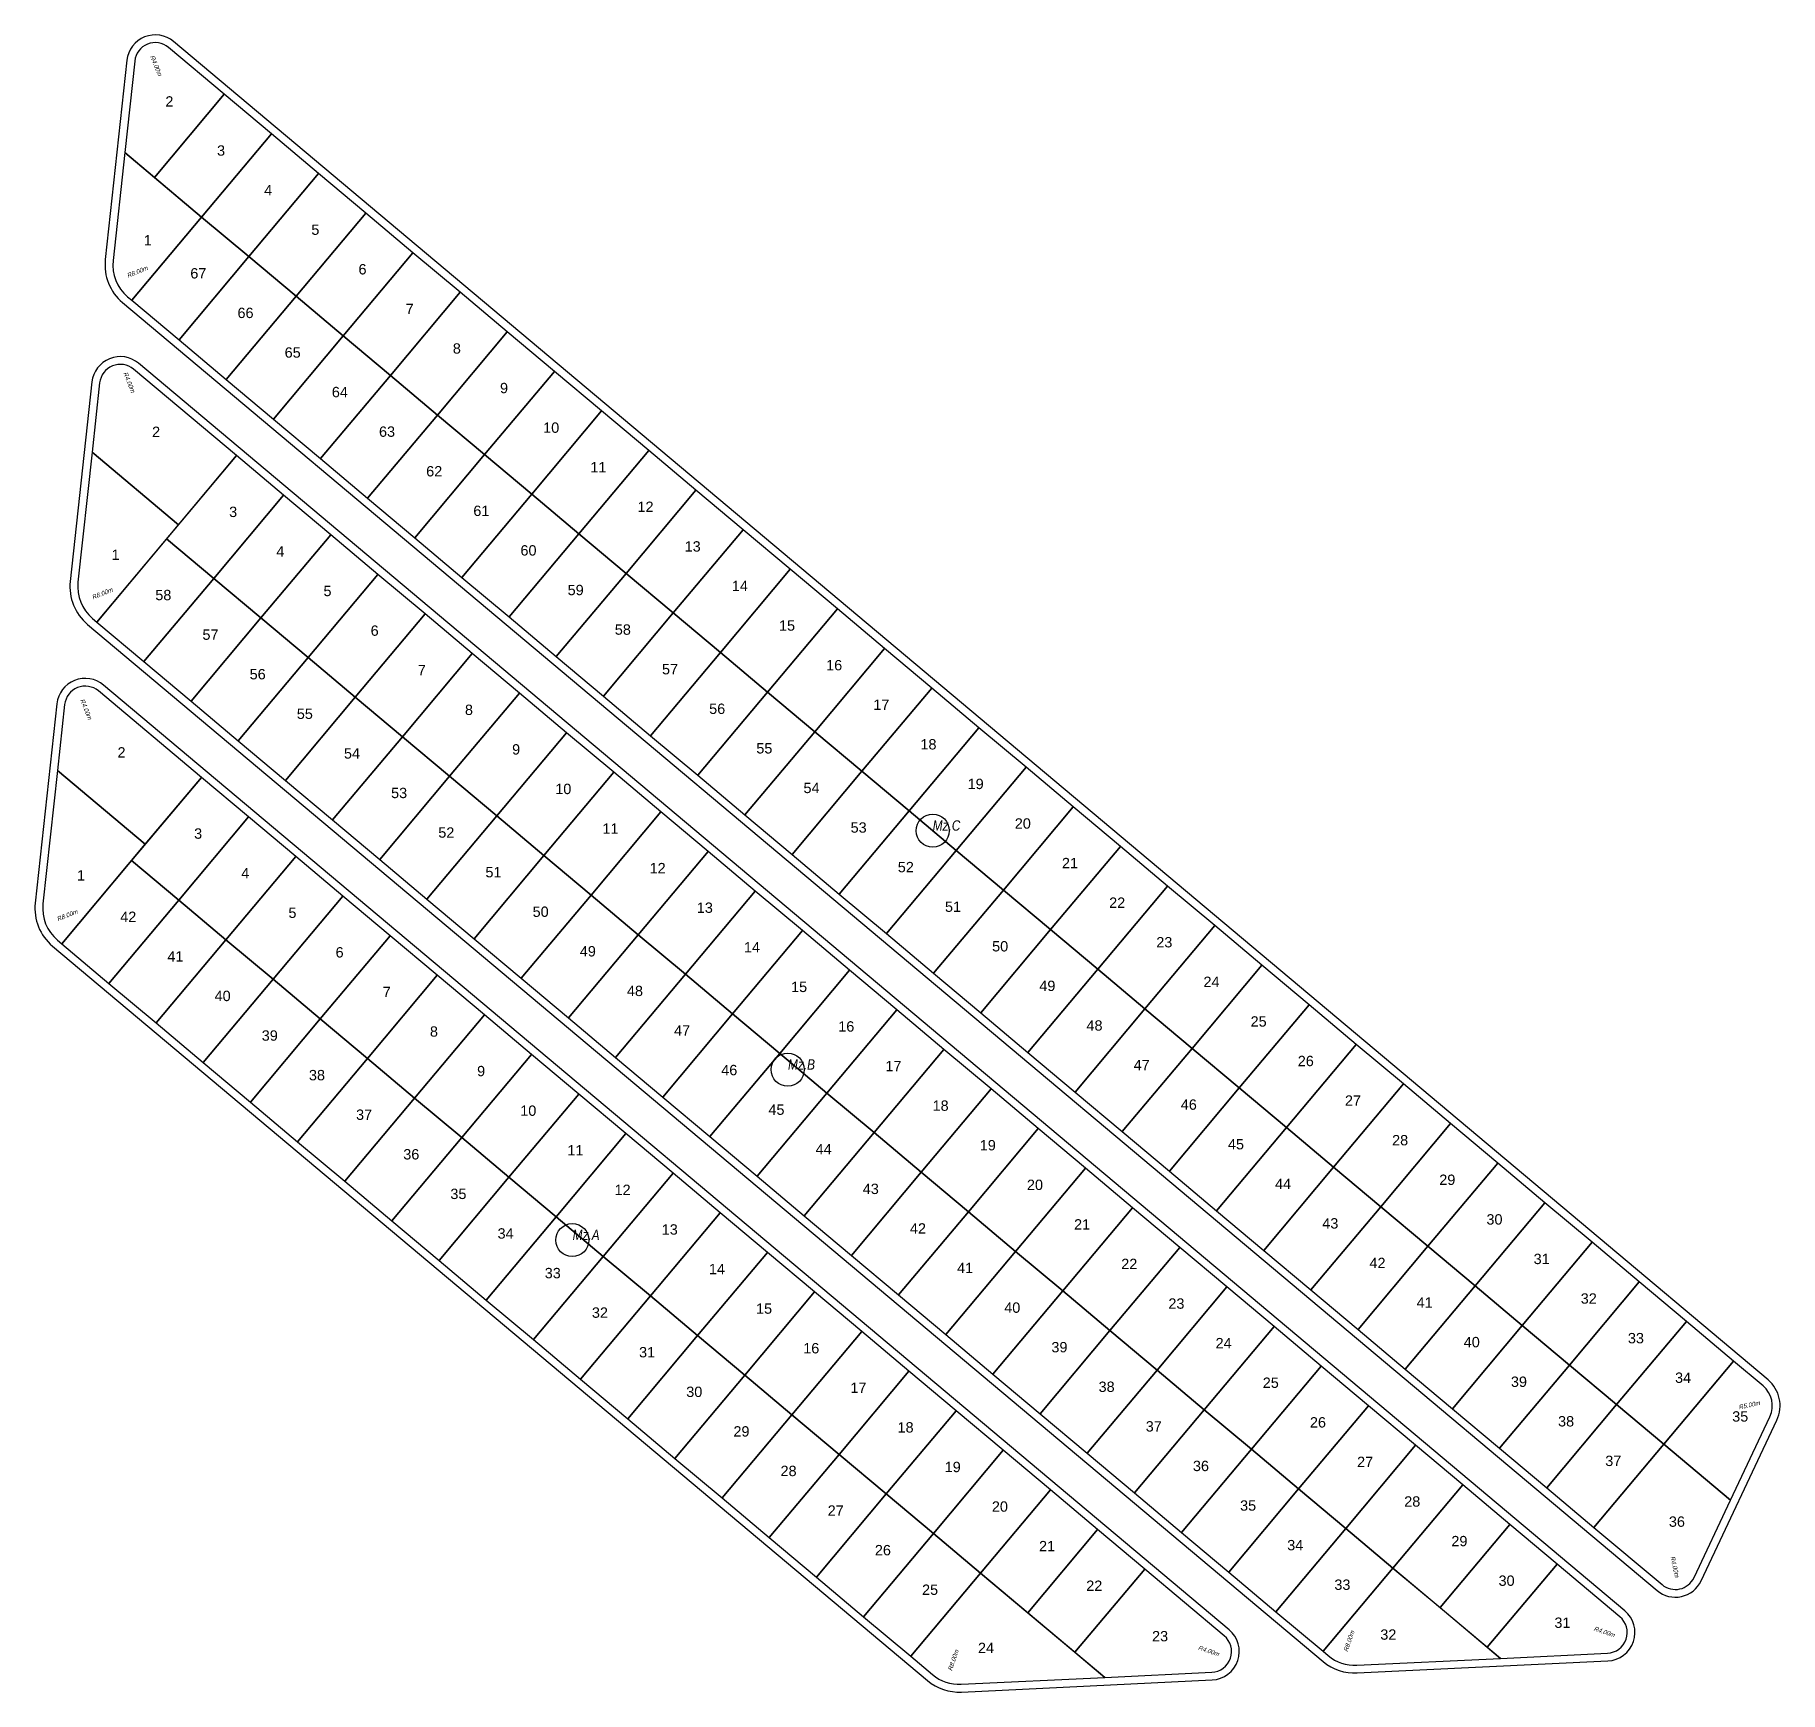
# Model space of a CAD drawing. Header units: millimetres. Extents: x 588946 to 589284, y 8160446 to 8160766.
import ezdxf
from ezdxf.enums import TextEntityAlignment as Align

# ---------------------------------------------------------------- set-up
doc = ezdxf.new("R2010")
doc.units = ezdxf.units.MM
for name, color, linetype in [('Lote A 1', 40, 'Continuous'), ('Lote A 10', 40, 'Continuous'), ('Lote A 11', 40, 'Continuous'), ('Lote A 12', 40, 'Continuous'), ('Lote A 13', 40, 'Continuous'), ('Lote A 14', 40, 'Continuous'), ('Lote A 15', 40, 'Continuous'), ('Lote A 16', 40, 'Continuous'), ('Lote A 17', 40, 'Continuous'), ('Lote A 18', 40, 'Continuous'), ('Lote A 19', 40, 'Continuous'), ('Lote A 2', 40, 'Continuous'), ('Lote A 20', 40, 'Continuous'), ('Lote A 21', 40, 'Continuous'), ('Lote A 22', 40, 'Continuous'), ('Lote A 23', 40, 'Continuous'), ('Lote A 24', 40, 'Continuous'), ('Lote A 25', 40, 'Continuous'), ('Lote A 26', 40, 'Continuous'), ('Lote A 27', 40, 'Continuous'), ('Lote A 28', 40, 'Continuous'), ('Lote A 29', 40, 'Continuous'), ('Lote A 3', 40, 'Continuous'), ('Lote A 30', 40, 'Continuous'), ('Lote A 31', 40, 'Continuous'), ('Lote A 32', 40, 'Continuous'), ('Lote A 33', 40, 'Continuous'), ('Lote A 34', 40, 'Continuous'), ('Lote A 35', 40, 'Continuous'), ('Lote A 36', 40, 'Continuous'), ('Lote A 37', 40, 'Continuous'), ('Lote A 38', 40, 'Continuous'), ('Lote A 39', 40, 'Continuous'), ('Lote A 4', 40, 'Continuous'), ('Lote A 40', 40, 'Continuous'), ('Lote A 41', 40, 'Continuous'), ('Lote A 42', 40, 'Continuous'), ('Lote A 5', 40, 'Continuous'), ('Lote A 6', 40, 'Continuous'), ('Lote A 7', 40, 'Continuous'), ('Lote A 8', 40, 'Continuous'), ('Lote A 9', 40, 'Continuous'), ('Lote B 1', 40, 'Continuous'), ('Lote B 10', 40, 'Continuous'), ('Lote B 11', 40, 'Continuous'), ('Lote B 12', 40, 'Continuous'), ('Lote B 13', 40, 'Continuous'), ('Lote B 14', 40, 'Continuous'), ('Lote B 15', 40, 'Continuous'), ('Lote B 16', 40, 'Continuous'), ('Lote B 17', 40, 'Continuous'), ('Lote B 18', 40, 'Continuous'), ('Lote B 19', 40, 'Continuous'), ('Lote B 2', 40, 'Continuous'), ('Lote B 20', 40, 'Continuous'), ('Lote B 21', 40, 'Continuous'), ('Lote B 22', 40, 'Continuous'), ('Lote B 23', 40, 'Continuous'), ('Lote B 24', 40, 'Continuous'), ('Lote B 25', 40, 'Continuous'), ('Lote B 26', 40, 'Continuous'), ('Lote B 27', 40, 'Continuous'), ('Lote B 28', 40, 'Continuous'), ('Lote B 29', 40, 'Continuous'), ('Lote B 3', 40, 'Continuous'), ('Lote B 30', 40, 'Continuous'), ('Lote B 31', 40, 'Continuous'), ('Lote B 32', 40, 'Continuous'), ('Lote B 33', 40, 'Continuous'), ('Lote B 34', 40, 'Continuous'), ('Lote B 35', 40, 'Continuous'), ('Lote B 36', 40, 'Continuous'), ('Lote B 37', 40, 'Continuous'), ('Lote B 38', 40, 'Continuous'), ('Lote B 39', 40, 'Continuous'), ('Lote B 4', 40, 'Continuous'), ('Lote B 40', 40, 'Continuous'), ('Lote B 41', 40, 'Continuous'), ('Lote B 42', 40, 'Continuous'), ('Lote B 43', 40, 'Continuous'), ('Lote B 44', 40, 'Continuous'), ('Lote B 45', 40, 'Continuous'), ('Lote B 46', 40, 'Continuous'), ('Lote B 47', 40, 'Continuous'), ('Lote B 48', 40, 'Continuous'), ('Lote B 49', 40, 'Continuous'), ('Lote B 5', 40, 'Continuous'), ('Lote B 50', 40, 'Continuous'), ('Lote B 51', 40, 'Continuous'), ('Lote B 52', 40, 'Continuous'), ('Lote B 53', 40, 'Continuous'), ('Lote B 54', 40, 'Continuous'), ('Lote B 55', 40, 'Continuous'), ('Lote B 56', 40, 'Continuous'), ('Lote B 57', 40, 'Continuous'), ('Lote B 58', 40, 'Continuous'), ('Lote B 6', 40, 'Continuous'), ('Lote B 7', 40, 'Continuous'), ('Lote B 8', 40, 'Continuous'), ('Lote B 9', 40, 'Continuous'), ('Lote C 1', 40, 'Continuous'), ('Lote C 10', 40, 'Continuous'), ('Lote C 11', 40, 'Continuous'), ('Lote C 12', 40, 'Continuous'), ('Lote C 13', 40, 'Continuous'), ('Lote C 14', 40, 'Continuous'), ('Lote C 15', 40, 'Continuous'), ('Lote C 16', 40, 'Continuous'), ('Lote C 17', 40, 'Continuous'), ('Lote C 18', 40, 'Continuous'), ('Lote C 19', 40, 'Continuous'), ('Lote C 2', 40, 'Continuous'), ('Lote C 20', 40, 'Continuous'), ('Lote C 21', 40, 'Continuous'), ('Lote C 22', 40, 'Continuous'), ('Lote C 23', 40, 'Continuous'), ('Lote C 24', 40, 'Continuous'), ('Lote C 25', 40, 'Continuous'), ('Lote C 26', 40, 'Continuous'), ('Lote C 27', 40, 'Continuous'), ('Lote C 28', 40, 'Continuous'), ('Lote C 29', 40, 'Continuous'), ('Lote C 3', 40, 'Continuous'), ('Lote C 30', 40, 'Continuous'), ('Lote C 31', 40, 'Continuous'), ('Lote C 32', 40, 'Continuous'), ('Lote C 33', 40, 'Continuous'), ('Lote C 34', 40, 'Continuous'), ('Lote C 35', 40, 'Continuous'), ('Lote C 36', 40, 'Continuous'), ('Lote C 37', 40, 'Continuous'), ('Lote C 38', 40, 'Continuous'), ('Lote C 39', 40, 'Continuous'), ('Lote C 4', 40, 'Continuous'), ('Lote C 40', 40, 'Continuous'), ('Lote C 41', 40, 'Continuous'), ('Lote C 42', 40, 'Continuous'), ('Lote C 43', 40, 'Continuous'), ('Lote C 44', 40, 'Continuous'), ('Lote C 45', 40, 'Continuous'), ('Lote C 46', 40, 'Continuous'), ('Lote C 47', 40, 'Continuous'), ('Lote C 48', 40, 'Continuous'), ('Lote C 49', 40, 'Continuous'), ('Lote C 5', 40, 'Continuous'), ('Lote C 50', 40, 'Continuous'), ('Lote C 51', 40, 'Continuous'), ('Lote C 52', 40, 'Continuous'), ('Lote C 53', 40, 'Continuous'), ('Lote C 54', 40, 'Continuous'), ('Lote C 55', 40, 'Continuous'), ('Lote C 56', 40, 'Continuous'), ('Lote C 57', 40, 'Continuous'), ('Lote C 58', 40, 'Continuous'), ('Lote C 59', 40, 'Continuous'), ('Lote C 6', 40, 'Continuous'), ('Lote C 60', 40, 'Continuous'), ('Lote C 61', 40, 'Continuous'), ('Lote C 62', 40, 'Continuous'), ('Lote C 63', 40, 'Continuous'), ('Lote C 64', 40, 'Continuous'), ('Lote C 65', 40, 'Continuous'), ('Lote C 66', 40, 'Continuous'), ('Lote C 67', 40, 'Continuous'), ('Lote C 7', 40, 'Continuous'), ('Lote C 8', 40, 'Continuous'), ('Lote C 9', 40, 'Continuous'), ('Mz.A', 131, 'Continuous'), ('Mz.B', 131, 'Continuous'), ('Mz.C', 131, 'Continuous')]:
    doc.layers.add(name, color=color, linetype=linetype)
doc.styles.add('Manzanos', font='ARIALNBI.TTF')
doc.styles.add('SAICO', font='arial.ttf', dxfattribs={"oblique": 15})
doc.styles.add('Tabla', font='arial.ttf')

msp = doc.modelspace()

# ---------------------------------------------------------------- texts
at = {"color": 1, "style": 'SAICO', "oblique": 15}
for s, rotation, p in [('R4.00m', 291.8883, (588969.62, 8160760.05)), ('R8.00m', 21.8883, (588965.94, 8160720.17)), ('R4.00m', 291.8883, (588964.4, 8160698.85)), ('R8.00m', 21.8883, (588959.17, 8160657.97)), ('R4.00m', 291.8883, (588956.07, 8160635.64)), ('R8.00m', 21.8883, (588952.39, 8160595.76)), ('R5.00m', 12.3797, (589277.62, 8160501.07)), ('R4.00m', 282.3797, (589263.24, 8160469.86)), ('R8.00m', 71.3733, (589200.24, 8160455.4)), ('R4.00m', 341.3733, (589249.59, 8160457.24)), ('R8.00m', 71.3733, (589123.74, 8160451.71)), ('R4.00m', 341.3733, (589173.09, 8160453.56))]:
    msp.add_text(s, height=0.86, rotation=rotation, dxfattribs=at).set_placement(p, align=Align.MIDDLE_CENTER)
at = {"color": 184}
for s, style, p in [('2', 'Tabla', (588972.18, 8160753.11)), ('3', 'Tabla', (588982.17, 8160743.62)), ('4', 'Tabla', (588991.28, 8160735.96)), ('1', 'Tabla', (588968, 8160726.27)), ('5', 'Tabla', (589000.4, 8160728.31)), ('67', 'Tabla', (588977.78, 8160719.88)), ('6', 'Tabla', (589009.52, 8160720.66)), ('7', 'Tabla', (589018.64, 8160713)), ('66', 'Tabla', (588986.9, 8160712.23)), ('65', 'Tabla', (588996.02, 8160704.57)), ('8', 'Tabla', (589027.76, 8160705.35)), ('64', 'Tabla', (589005.14, 8160696.92)), ('9', 'Tabla', (589036.88, 8160697.7)), ('2', 'Tabla', (588969.61, 8160689.24)), ('63', 'Tabla', (589014.26, 8160689.27)), ('10', 'Tabla', (589046, 8160690.04)), ('11', 'Tabla', (589055.11, 8160682.39)), ('62', 'Tabla', (589023.38, 8160681.61)), ('3', 'Tabla', (588984.51, 8160673.76)), ('61', 'Tabla', (589032.5, 8160673.96)), ('12', 'Tabla', (589064.23, 8160674.74)), ('1', 'Tabla', (588961.78, 8160665.47)), ('4', 'Tabla', (588993.63, 8160666.11)), ('60', 'Tabla', (589041.61, 8160666.31)), ('13', 'Tabla', (589073.35, 8160667.08)), ('59', 'Tabla', (589050.73, 8160658.65)), ('14', 'Tabla', (589082.47, 8160659.43)), ('58', 'Tabla', (588971.01, 8160657.68)), ('5', 'Tabla', (589002.75, 8160658.46)), ('15', 'Tabla', (589091.59, 8160651.78)), ('57', 'Tabla', (588980.13, 8160650.02)), ('6', 'Tabla', (589011.87, 8160650.8)), ('58', 'Tabla', (589059.85, 8160651)), ('56', 'Tabla', (588989.25, 8160642.37)), ('7', 'Tabla', (589020.98, 8160643.15)), ('57', 'Tabla', (589068.97, 8160643.34)), ('16', 'Tabla', (589100.71, 8160644.12)), ('8', 'Tabla', (589030.1, 8160635.49)), ('56', 'Tabla', (589078.09, 8160635.69)), ('17', 'Tabla', (589109.83, 8160636.47)), ('55', 'Tabla', (588998.37, 8160634.72)), ('18', 'Tabla', (589118.94, 8160628.82)), ('2', 'Tabla', (588962.92, 8160627.26)), ('54', 'Tabla', (589007.48, 8160627.06)), ('9', 'Tabla', (589039.22, 8160627.84)), ('55', 'Tabla', (589087.21, 8160628.04)), ('53', 'Tabla', (589016.6, 8160619.41)), ('10', 'Tabla', (589048.34, 8160620.19)), ('54', 'Tabla', (589096.33, 8160620.38)), ('19', 'Tabla', (589128.06, 8160621.16)), ('3', 'Tabla', (588977.74, 8160611.56)), ('52', 'Tabla', (589025.72, 8160611.76)), ('11', 'Tabla', (589057.46, 8160612.53)), ('53', 'Tabla', (589105.44, 8160612.73)), ('Mz.C', 'Manzanos', (589122.43, 8160613.12)), ('20', 'Tabla', (589137.18, 8160613.51)), ('12', 'Tabla', (589066.58, 8160604.88)), ('52', 'Tabla', (589114.56, 8160605.08)), ('21', 'Tabla', (589146.3, 8160605.86)), ('1', 'Tabla', (588955.09, 8160603.48)), ('4', 'Tabla', (588986.85, 8160603.91)), ('51', 'Tabla', (589034.84, 8160604.1)), ('22', 'Tabla', (589155.42, 8160598.2)), ('42', 'Tabla', (588964.23, 8160595.47)), ('5', 'Tabla', (588995.97, 8160596.25)), ('50', 'Tabla', (589043.96, 8160596.45)), ('13', 'Tabla', (589075.7, 8160597.23)), ('51', 'Tabla', (589123.68, 8160597.42)), ('41', 'Tabla', (588973.35, 8160587.82)), ('6', 'Tabla', (589005.09, 8160588.6)), ('49', 'Tabla', (589053.08, 8160588.8)), ('14', 'Tabla', (589084.81, 8160589.57)), ('50', 'Tabla', (589132.8, 8160589.77)), ('23', 'Tabla', (589164.54, 8160590.55)), ('7', 'Tabla', (589014.21, 8160580.95)), ('48', 'Tabla', (589062.19, 8160581.14)), ('15', 'Tabla', (589093.93, 8160581.92)), ('49', 'Tabla', (589141.92, 8160582.12)), ('24', 'Tabla', (589173.66, 8160582.9)), ('40', 'Tabla', (588982.47, 8160580.17)), ('16', 'Tabla', (589103.05, 8160574.27)), ('48', 'Tabla', (589151.04, 8160574.46)), ('25', 'Tabla', (589182.77, 8160575.24)), ('39', 'Tabla', (588991.59, 8160572.51)), ('8', 'Tabla', (589023.33, 8160573.29)), ('47', 'Tabla', (589071.31, 8160573.49)), ('26', 'Tabla', (589191.89, 8160567.59)), ('38', 'Tabla', (589000.71, 8160564.86)), ('9', 'Tabla', (589032.45, 8160565.64)), ('46', 'Tabla', (589080.43, 8160565.84)), ('Mz.B', 'Manzanos', (589094.39, 8160566.92)), ('17', 'Tabla', (589112.17, 8160566.61)), ('47', 'Tabla', (589160.16, 8160566.81)), ('10', 'Tabla', (589041.57, 8160557.99)), ('45', 'Tabla', (589089.55, 8160558.18)), ('18', 'Tabla', (589121.29, 8160558.96)), ('46', 'Tabla', (589169.27, 8160559.16)), ('27', 'Tabla', (589201.01, 8160559.94)), ('37', 'Tabla', (589009.83, 8160557.21)), ('19', 'Tabla', (589130.41, 8160551.31)), ('45', 'Tabla', (589178.39, 8160551.5)), ('28', 'Tabla', (589210.13, 8160552.28)), ('36', 'Tabla', (589018.95, 8160549.55)), ('11', 'Tabla', (589050.68, 8160550.33)), ('44', 'Tabla', (589098.67, 8160550.53)), ('44', 'Tabla', (589187.51, 8160543.85)), ('29', 'Tabla', (589219.25, 8160544.63)), ('35', 'Tabla', (589028.06, 8160541.9)), ('12', 'Tabla', (589059.8, 8160542.68)), ('43', 'Tabla', (589107.79, 8160542.87)), ('20', 'Tabla', (589139.53, 8160543.65)), ('34', 'Tabla', (589037.18, 8160534.25)), ('Mz.A', 'Manzanos', (589052.75, 8160533.97)), ('13', 'Tabla', (589068.92, 8160535.02)), ('42', 'Tabla', (589116.91, 8160535.22)), ('21', 'Tabla', (589148.64, 8160536)), ('43', 'Tabla', (589196.63, 8160536.2)), ('30', 'Tabla', (589228.37, 8160536.97)), ('14', 'Tabla', (589078.04, 8160527.37)), ('41', 'Tabla', (589126.02, 8160527.57)), ('22', 'Tabla', (589157.76, 8160528.35)), ('42', 'Tabla', (589205.75, 8160528.54)), ('31', 'Tabla', (589237.49, 8160529.32)), ('33', 'Tabla', (589046.3, 8160526.59)), ('23', 'Tabla', (589166.88, 8160520.69)), ('41', 'Tabla', (589214.87, 8160520.89)), ('32', 'Tabla', (589246.6, 8160521.67)), ('32', 'Tabla', (589055.42, 8160518.94)), ('15', 'Tabla', (589087.16, 8160519.72)), ('40', 'Tabla', (589135.14, 8160519.91)), ('33', 'Tabla', (589255.72, 8160514.01)), ('31', 'Tabla', (589064.54, 8160511.29)), ('16', 'Tabla', (589096.28, 8160512.06)), ('39', 'Tabla', (589144.26, 8160512.26)), ('24', 'Tabla', (589176, 8160513.04)), ('40', 'Tabla', (589223.98, 8160513.24)), ('30', 'Tabla', (589073.66, 8160503.63)), ('17', 'Tabla', (589105.4, 8160504.41)), ('38', 'Tabla', (589153.38, 8160504.61)), ('25', 'Tabla', (589185.12, 8160505.39)), ('39', 'Tabla', (589233.1, 8160505.58)), ('34', 'Tabla', (589264.84, 8160506.36)), ('18', 'Tabla', (589114.51, 8160496.76)), ('37', 'Tabla', (589162.5, 8160496.95)), ('26', 'Tabla', (589194.24, 8160497.73)), ('38', 'Tabla', (589242.22, 8160497.93)), ('35', 'Tabla', (589275.88, 8160498.87)), ('29', 'Tabla', (589082.78, 8160495.98)), ('27', 'Tabla', (589203.36, 8160490.08)), ('37', 'Tabla', (589251.34, 8160490.28)), ('28', 'Tabla', (589091.89, 8160488.33)), ('19', 'Tabla', (589123.63, 8160489.1)), ('36', 'Tabla', (589171.62, 8160489.3)), ('27', 'Tabla', (589101.01, 8160480.67)), ('20', 'Tabla', (589132.75, 8160481.45)), ('35', 'Tabla', (589180.74, 8160481.65)), ('28', 'Tabla', (589212.47, 8160482.43)), ('36', 'Tabla', (589263.64, 8160478.53)), ('26', 'Tabla', (589110.13, 8160473.02)), ('21', 'Tabla', (589141.87, 8160473.8)), ('34', 'Tabla', (589189.85, 8160473.99)), ('29', 'Tabla', (589221.59, 8160474.77)), ('33', 'Tabla', (589198.97, 8160466.34)), ('30', 'Tabla', (589230.71, 8160467.12)), ('25', 'Tabla', (589119.25, 8160465.37)), ('22', 'Tabla', (589150.99, 8160466.14)), ('23', 'Tabla', (589163.72, 8160456.39)), ('32', 'Tabla', (589207.85, 8160456.7)), ('31', 'Tabla', (589241.51, 8160458.99)), ('24', 'Tabla', (589130.06, 8160454.11))]:
    msp.add_text(s, height=2, dxfattribs=dict(at, style=style)).set_placement(p, align=Align.MIDDLE_CENTER)

# ---------------------------------------------------------------- linework, layer by layer
at = {"color": 184, "lineweight": 30}
for centre in [(589119.76, 8160612.12), (589091.72, 8160565.92), (589050.08, 8160532.97)]:
    msp.add_circle(centre, 3.2, dxfattribs=at)
at = {"layer": 'Lote A 1'}
msp.add_lwpolyline([(588967.52, 8160609.5), (588950.54, 8160623.75), (588947.73, 8160597.95, 0.250292), (588950.54, 8160590.96), (588951.37, 8160590.26)], format="xyb", close=True, dxfattribs=at)
at = {"layer": 'Lote A 10'}
msp.add_lwpolyline([(589028.7, 8160552.77), (589037.82, 8160545.12), (589051.32, 8160561.2), (589042.2, 8160568.85)], close=True, dxfattribs=at)
at = {"layer": 'Lote A 11'}
msp.add_lwpolyline([(589037.82, 8160545.12), (589046.94, 8160537.46), (589060.44, 8160553.55), (589051.32, 8160561.2)], close=True, dxfattribs=at)
at = {"layer": 'Lote A 12'}
msp.add_lwpolyline([(589046.94, 8160537.46), (589056.06, 8160529.81), (589069.56, 8160545.89), (589060.44, 8160553.55)], close=True, dxfattribs=at)
at = {"layer": 'Lote A 13'}
msp.add_lwpolyline([(589056.06, 8160529.81), (589065.18, 8160522.16), (589078.68, 8160538.24), (589069.56, 8160545.89)], close=True, dxfattribs=at)
at = {"layer": 'Lote A 14'}
msp.add_lwpolyline([(589065.18, 8160522.16), (589074.29, 8160514.5), (589087.8, 8160530.59), (589078.68, 8160538.24)], close=True, dxfattribs=at)
at = {"layer": 'Lote A 15'}
msp.add_lwpolyline([(589074.29, 8160514.5), (589083.41, 8160506.85), (589096.91, 8160522.93), (589087.8, 8160530.59)], close=True, dxfattribs=at)
at = {"layer": 'Lote A 16'}
msp.add_lwpolyline([(589083.41, 8160506.85), (589092.53, 8160499.19), (589106.03, 8160515.28), (589096.91, 8160522.93)], close=True, dxfattribs=at)
at = {"layer": 'Lote A 17'}
msp.add_lwpolyline([(589092.53, 8160499.19), (589101.65, 8160491.54), (589115.15, 8160507.63), (589106.03, 8160515.28)], close=True, dxfattribs=at)
at = {"layer": 'Lote A 18'}
msp.add_lwpolyline([(589101.65, 8160491.54), (589110.77, 8160483.89), (589124.27, 8160499.97), (589115.15, 8160507.63)], close=True, dxfattribs=at)
at = {"layer": 'Lote A 19'}
msp.add_lwpolyline([(589110.77, 8160483.89), (589119.89, 8160476.23), (589133.39, 8160492.32), (589124.27, 8160499.97)], close=True, dxfattribs=at)
at = {"layer": 'Lote A 2'}
msp.add_lwpolyline([(588958.47, 8160639.13, 0.599626), (588951.93, 8160636.5), (588950.54, 8160623.75), (588967.52, 8160609.5), (588978.37, 8160622.43)], format="xyb", close=True, dxfattribs=at)
at = {"layer": 'Lote A 20'}
msp.add_lwpolyline([(589119.89, 8160476.23), (589129.01, 8160468.58), (589142.51, 8160484.67), (589133.39, 8160492.32)], close=True, dxfattribs=at)
at = {"layer": 'Lote A 21'}
msp.add_lwpolyline([(589129.01, 8160468.58), (589138.12, 8160460.93), (589151.63, 8160477.01), (589142.51, 8160484.67)], close=True, dxfattribs=at)
at = {"layer": 'Lote A 22'}
msp.add_lwpolyline([(589138.12, 8160460.93), (589147.24, 8160453.27), (589160.74, 8160469.36), (589151.63, 8160477.01)], close=True, dxfattribs=at)
at = {"layer": 'Lote A 23'}
msp.add_lwpolyline([(589176.1, 8160456.47), (589160.74, 8160469.36), (589147.24, 8160453.27), (589153.03, 8160448.42), (589173.72, 8160449.41, 0.682397)], format="xyb", close=True, dxfattribs=at)
at = {"layer": 'Lote A 24'}
msp.add_lwpolyline([(589129.01, 8160468.58), (589115.51, 8160452.5), (589119.73, 8160448.95, 0.18878), (589125.26, 8160447.08), (589153.03, 8160448.42)], format="xyb", close=True, dxfattribs=at)
at = {"layer": 'Lote A 25'}
msp.add_lwpolyline([(589129.01, 8160468.58), (589119.89, 8160476.23), (589106.39, 8160460.15), (589115.51, 8160452.5)], close=True, dxfattribs=at)
at = {"layer": 'Lote A 26'}
msp.add_lwpolyline([(589119.89, 8160476.23), (589110.77, 8160483.89), (589097.27, 8160467.8), (589106.39, 8160460.15)], close=True, dxfattribs=at)
at = {"layer": 'Lote A 27'}
msp.add_lwpolyline([(589110.77, 8160483.89), (589101.65, 8160491.54), (589088.15, 8160475.46), (589097.27, 8160467.8)], close=True, dxfattribs=at)
at = {"layer": 'Lote A 28'}
msp.add_lwpolyline([(589101.65, 8160491.54), (589092.53, 8160499.19), (589079.03, 8160483.11), (589088.15, 8160475.46)], close=True, dxfattribs=at)
at = {"layer": 'Lote A 29'}
msp.add_lwpolyline([(589092.53, 8160499.19), (589083.41, 8160506.85), (589069.91, 8160490.76), (589079.03, 8160483.11)], close=True, dxfattribs=at)
at = {"layer": 'Lote A 3'}
msp.add_lwpolyline([(588973.99, 8160598.69), (588987.49, 8160614.78), (588978.37, 8160622.43), (588964.87, 8160606.34)], close=True, dxfattribs=at)
at = {"layer": 'Lote A 30'}
msp.add_lwpolyline([(589083.41, 8160506.85), (589074.29, 8160514.5), (589060.79, 8160498.42), (589069.91, 8160490.76)], close=True, dxfattribs=at)
at = {"layer": 'Lote A 31'}
msp.add_lwpolyline([(589074.29, 8160514.5), (589065.18, 8160522.16), (589051.68, 8160506.07), (589060.79, 8160498.42)], close=True, dxfattribs=at)
at = {"layer": 'Lote A 32'}
msp.add_lwpolyline([(589065.18, 8160522.16), (589056.06, 8160529.81), (589042.56, 8160513.72), (589051.68, 8160506.07)], close=True, dxfattribs=at)
at = {"layer": 'Lote A 33'}
msp.add_lwpolyline([(589056.06, 8160529.81), (589046.94, 8160537.46), (589033.44, 8160521.38), (589042.56, 8160513.72)], close=True, dxfattribs=at)
at = {"layer": 'Lote A 34'}
msp.add_lwpolyline([(589046.94, 8160537.46), (589037.82, 8160545.12), (589024.32, 8160529.03), (589033.44, 8160521.38)], close=True, dxfattribs=at)
at = {"layer": 'Lote A 35'}
msp.add_lwpolyline([(589037.82, 8160545.12), (589028.7, 8160552.77), (589015.2, 8160536.68), (589024.32, 8160529.03)], close=True, dxfattribs=at)
at = {"layer": 'Lote A 36'}
msp.add_lwpolyline([(589028.7, 8160552.77), (589019.58, 8160560.42), (589006.08, 8160544.34), (589015.2, 8160536.68)], close=True, dxfattribs=at)
at = {"layer": 'Lote A 37'}
msp.add_lwpolyline([(589019.58, 8160560.42), (589010.46, 8160568.08), (588996.96, 8160551.99), (589006.08, 8160544.34)], close=True, dxfattribs=at)
at = {"layer": 'Lote A 38'}
msp.add_lwpolyline([(589010.46, 8160568.08), (589001.35, 8160575.73), (588987.85, 8160559.64), (588996.96, 8160551.99)], close=True, dxfattribs=at)
at = {"layer": 'Lote A 39'}
msp.add_lwpolyline([(589001.35, 8160575.73), (588992.23, 8160583.38), (588978.73, 8160567.3), (588987.85, 8160559.64)], close=True, dxfattribs=at)
at = {"layer": 'Lote A 4'}
msp.add_lwpolyline([(588973.99, 8160598.69), (588983.11, 8160591.04), (588996.61, 8160607.12), (588987.49, 8160614.78)], close=True, dxfattribs=at)
at = {"layer": 'Lote A 40'}
msp.add_lwpolyline([(588992.23, 8160583.38), (588983.11, 8160591.04), (588969.61, 8160574.95), (588978.73, 8160567.3)], close=True, dxfattribs=at)
at = {"layer": 'Lote A 41'}
msp.add_lwpolyline([(588983.11, 8160591.04), (588973.99, 8160598.69), (588960.49, 8160582.6), (588969.61, 8160574.95)], close=True, dxfattribs=at)
at = {"layer": 'Lote A 42'}
msp.add_lwpolyline([(588973.99, 8160598.69), (588964.87, 8160606.34), (588951.37, 8160590.26), (588960.49, 8160582.6)], close=True, dxfattribs=at)
at = {"layer": 'Lote A 5'}
msp.add_lwpolyline([(588983.11, 8160591.04), (588992.23, 8160583.38), (589005.73, 8160599.47), (588996.61, 8160607.12)], close=True, dxfattribs=at)
at = {"layer": 'Lote A 6'}
msp.add_lwpolyline([(588992.23, 8160583.38), (589001.35, 8160575.73), (589014.85, 8160591.81), (589005.73, 8160599.47)], close=True, dxfattribs=at)
at = {"layer": 'Lote A 7'}
msp.add_lwpolyline([(589001.35, 8160575.73), (589010.46, 8160568.08), (589023.97, 8160584.16), (589014.85, 8160591.81)], close=True, dxfattribs=at)
at = {"layer": 'Lote A 8'}
msp.add_lwpolyline([(589010.46, 8160568.08), (589019.58, 8160560.42), (589033.08, 8160576.51), (589023.97, 8160584.16)], close=True, dxfattribs=at)
at = {"layer": 'Lote A 9'}
msp.add_lwpolyline([(589019.58, 8160560.42), (589028.7, 8160552.77), (589042.2, 8160568.85), (589033.08, 8160576.51)], close=True, dxfattribs=at)
at = {"layer": 'Lote B 1'}
msp.add_lwpolyline([(588973.93, 8160671.27), (588957.24, 8160685.28), (588954.5, 8160660.16, 0.250292), (588957.31, 8160653.16), (588958.15, 8160652.46)], format="xyb", close=True, dxfattribs=at)
at = {"layer": 'Lote B 10'}
msp.add_lwpolyline([(589035.48, 8160614.97), (589044.6, 8160607.32), (589058.1, 8160623.4), (589048.98, 8160631.06)], close=True, dxfattribs=at)
at = {"layer": 'Lote B 11'}
msp.add_lwpolyline([(589044.6, 8160607.32), (589053.71, 8160599.66), (589067.21, 8160615.75), (589058.1, 8160623.4)], close=True, dxfattribs=at)
at = {"layer": 'Lote B 12'}
msp.add_lwpolyline([(589053.71, 8160599.66), (589062.83, 8160592.01), (589076.33, 8160608.1), (589067.21, 8160615.75)], close=True, dxfattribs=at)
at = {"layer": 'Lote B 13'}
msp.add_lwpolyline([(589062.83, 8160592.01), (589071.95, 8160584.36), (589085.45, 8160600.44), (589076.33, 8160608.1)], close=True, dxfattribs=at)
at = {"layer": 'Lote B 14'}
msp.add_lwpolyline([(589071.95, 8160584.36), (589081.07, 8160576.7), (589094.57, 8160592.79), (589085.45, 8160600.44)], close=True, dxfattribs=at)
at = {"layer": 'Lote B 15'}
msp.add_lwpolyline([(589081.07, 8160576.7), (589090.19, 8160569.05), (589103.69, 8160585.14), (589094.57, 8160592.79)], close=True, dxfattribs=at)
at = {"layer": 'Lote B 16'}
msp.add_lwpolyline([(589090.19, 8160569.05), (589099.31, 8160561.4), (589112.81, 8160577.48), (589103.69, 8160585.14)], close=True, dxfattribs=at)
at = {"layer": 'Lote B 17'}
msp.add_lwpolyline([(589099.31, 8160561.4), (589108.42, 8160553.74), (589121.93, 8160569.83), (589112.81, 8160577.48)], close=True, dxfattribs=at)
at = {"layer": 'Lote B 18'}
msp.add_lwpolyline([(589108.42, 8160553.74), (589117.54, 8160546.09), (589131.04, 8160562.18), (589121.93, 8160569.83)], close=True, dxfattribs=at)
at = {"layer": 'Lote B 19'}
msp.add_lwpolyline([(589117.54, 8160546.09), (589126.66, 8160538.44), (589140.16, 8160554.52), (589131.04, 8160562.18)], close=True, dxfattribs=at)
at = {"layer": 'Lote B 2'}
msp.add_lwpolyline([(588985.15, 8160684.63), (588965.25, 8160701.33, 0.599626), (588958.7, 8160698.7), (588957.24, 8160685.28), (588973.93, 8160671.27)], format="xyb", close=True, dxfattribs=at)
at = {"layer": 'Lote B 20'}
msp.add_lwpolyline([(589126.66, 8160538.44), (589135.78, 8160530.78), (589149.28, 8160546.87), (589140.16, 8160554.52)], close=True, dxfattribs=at)
at = {"layer": 'Lote B 21'}
msp.add_lwpolyline([(589135.78, 8160530.78), (589144.9, 8160523.13), (589158.4, 8160539.22), (589149.28, 8160546.87)], close=True, dxfattribs=at)
at = {"layer": 'Lote B 22'}
msp.add_lwpolyline([(589144.9, 8160523.13), (589154.02, 8160515.48), (589167.52, 8160531.56), (589158.4, 8160539.22)], close=True, dxfattribs=at)
at = {"layer": 'Lote B 23'}
msp.add_lwpolyline([(589154.02, 8160515.48), (589163.14, 8160507.82), (589176.64, 8160523.91), (589167.52, 8160531.56)], close=True, dxfattribs=at)
at = {"layer": 'Lote B 24'}
msp.add_lwpolyline([(589163.14, 8160507.82), (589172.25, 8160500.17), (589185.76, 8160516.26), (589176.64, 8160523.91)], close=True, dxfattribs=at)
at = {"layer": 'Lote B 25'}
msp.add_lwpolyline([(589172.25, 8160500.17), (589181.37, 8160492.52), (589194.87, 8160508.6), (589185.76, 8160516.26)], close=True, dxfattribs=at)
at = {"layer": 'Lote B 26'}
msp.add_lwpolyline([(589181.37, 8160492.52), (589190.49, 8160484.86), (589203.99, 8160500.95), (589194.87, 8160508.6)], close=True, dxfattribs=at)
at = {"layer": 'Lote B 27'}
msp.add_lwpolyline([(589190.49, 8160484.86), (589199.61, 8160477.21), (589213.11, 8160493.29), (589203.99, 8160500.95)], close=True, dxfattribs=at)
at = {"layer": 'Lote B 28'}
msp.add_lwpolyline([(589199.61, 8160477.21), (589208.73, 8160469.56), (589222.23, 8160485.64), (589213.11, 8160493.29)], close=True, dxfattribs=at)
at = {"layer": 'Lote B 29'}
msp.add_lwpolyline([(589208.73, 8160469.56), (589217.85, 8160461.9), (589231.35, 8160477.99), (589222.23, 8160485.64)], close=True, dxfattribs=at)
at = {"layer": 'Lote B 3'}
msp.add_lwpolyline([(588980.77, 8160660.89), (588994.27, 8160676.98), (588985.15, 8160684.63), (588971.65, 8160668.55)], close=True, dxfattribs=at)
at = {"layer": 'Lote B 30'}
msp.add_lwpolyline([(589217.85, 8160461.9), (589226.97, 8160454.25), (589240.47, 8160470.33), (589231.35, 8160477.99)], close=True, dxfattribs=at)
at = {"layer": 'Lote B 31'}
msp.add_lwpolyline([(589252.6, 8160460.15), (589240.47, 8160470.33), (589226.97, 8160454.25), (589229.53, 8160452.1), (589250.22, 8160453.09, 0.682397)], format="xyb", close=True, dxfattribs=at)
at = {"layer": 'Lote B 32'}
msp.add_lwpolyline([(589208.73, 8160469.56), (589195.23, 8160453.47), (589196.23, 8160452.63, 0.18878), (589201.76, 8160450.76), (589229.53, 8160452.1)], format="xyb", close=True, dxfattribs=at)
at = {"layer": 'Lote B 33'}
msp.add_lwpolyline([(589208.73, 8160469.56), (589199.61, 8160477.21), (589186.11, 8160461.12), (589195.23, 8160453.47)], close=True, dxfattribs=at)
at = {"layer": 'Lote B 34'}
msp.add_lwpolyline([(589199.61, 8160477.21), (589190.49, 8160484.86), (589176.99, 8160468.78), (589186.11, 8160461.12)], close=True, dxfattribs=at)
at = {"layer": 'Lote B 35'}
msp.add_lwpolyline([(589190.49, 8160484.86), (589181.37, 8160492.52), (589167.87, 8160476.43), (589176.99, 8160468.78)], close=True, dxfattribs=at)
at = {"layer": 'Lote B 36'}
msp.add_lwpolyline([(589181.37, 8160492.52), (589172.25, 8160500.17), (589158.75, 8160484.08), (589167.87, 8160476.43)], close=True, dxfattribs=at)
at = {"layer": 'Lote B 37'}
msp.add_lwpolyline([(589172.25, 8160500.17), (589163.14, 8160507.82), (589149.64, 8160491.74), (589158.75, 8160484.08)], close=True, dxfattribs=at)
at = {"layer": 'Lote B 38'}
msp.add_lwpolyline([(589163.14, 8160507.82), (589154.02, 8160515.48), (589140.52, 8160499.39), (589149.64, 8160491.74)], close=True, dxfattribs=at)
at = {"layer": 'Lote B 39'}
msp.add_lwpolyline([(589154.02, 8160515.48), (589144.9, 8160523.13), (589131.4, 8160507.05), (589140.52, 8160499.39)], close=True, dxfattribs=at)
at = {"layer": 'Lote B 4'}
msp.add_lwpolyline([(588980.77, 8160660.89), (588989.88, 8160653.24), (589003.38, 8160669.32), (588994.27, 8160676.98)], close=True, dxfattribs=at)
at = {"layer": 'Lote B 40'}
msp.add_lwpolyline([(589144.9, 8160523.13), (589135.78, 8160530.78), (589122.28, 8160514.7), (589131.4, 8160507.05)], close=True, dxfattribs=at)
at = {"layer": 'Lote B 41'}
msp.add_lwpolyline([(589135.78, 8160530.78), (589126.66, 8160538.44), (589113.16, 8160522.35), (589122.28, 8160514.7)], close=True, dxfattribs=at)
at = {"layer": 'Lote B 42'}
msp.add_lwpolyline([(589126.66, 8160538.44), (589117.54, 8160546.09), (589104.04, 8160530.01), (589113.16, 8160522.35)], close=True, dxfattribs=at)
at = {"layer": 'Lote B 43'}
msp.add_lwpolyline([(589117.54, 8160546.09), (589108.42, 8160553.74), (589094.92, 8160537.66), (589104.04, 8160530.01)], close=True, dxfattribs=at)
at = {"layer": 'Lote B 44'}
msp.add_lwpolyline([(589108.42, 8160553.74), (589099.31, 8160561.4), (589085.81, 8160545.31), (589094.92, 8160537.66)], close=True, dxfattribs=at)
at = {"layer": 'Lote B 45'}
msp.add_lwpolyline([(589099.31, 8160561.4), (589090.19, 8160569.05), (589076.69, 8160552.97), (589085.81, 8160545.31)], close=True, dxfattribs=at)
at = {"layer": 'Lote B 46'}
msp.add_lwpolyline([(589090.19, 8160569.05), (589081.07, 8160576.7), (589067.57, 8160560.62), (589076.69, 8160552.97)], close=True, dxfattribs=at)
at = {"layer": 'Lote B 47'}
msp.add_lwpolyline([(589081.07, 8160576.7), (589071.95, 8160584.36), (589058.45, 8160568.27), (589067.57, 8160560.62)], close=True, dxfattribs=at)
at = {"layer": 'Lote B 48'}
msp.add_lwpolyline([(589071.95, 8160584.36), (589062.83, 8160592.01), (589049.33, 8160575.93), (589058.45, 8160568.27)], close=True, dxfattribs=at)
at = {"layer": 'Lote B 49'}
msp.add_lwpolyline([(589062.83, 8160592.01), (589053.71, 8160599.66), (589040.21, 8160583.58), (589049.33, 8160575.93)], close=True, dxfattribs=at)
at = {"layer": 'Lote B 5'}
msp.add_lwpolyline([(588989.88, 8160653.24), (588999, 8160645.59), (589012.5, 8160661.67), (589003.38, 8160669.32)], close=True, dxfattribs=at)
at = {"layer": 'Lote B 50'}
msp.add_lwpolyline([(589053.71, 8160599.66), (589044.6, 8160607.32), (589031.09, 8160591.23), (589040.21, 8160583.58)], close=True, dxfattribs=at)
at = {"layer": 'Lote B 51'}
msp.add_lwpolyline([(589044.6, 8160607.32), (589035.48, 8160614.97), (589021.98, 8160598.89), (589031.09, 8160591.23)], close=True, dxfattribs=at)
at = {"layer": 'Lote B 52'}
msp.add_lwpolyline([(589035.48, 8160614.97), (589026.36, 8160622.63), (589012.86, 8160606.54), (589021.98, 8160598.89)], close=True, dxfattribs=at)
at = {"layer": 'Lote B 53'}
msp.add_lwpolyline([(589026.36, 8160622.63), (589017.24, 8160630.28), (589003.74, 8160614.19), (589012.86, 8160606.54)], close=True, dxfattribs=at)
at = {"layer": 'Lote B 54'}
msp.add_lwpolyline([(589017.24, 8160630.28), (589008.12, 8160637.93), (588994.62, 8160621.85), (589003.74, 8160614.19)], close=True, dxfattribs=at)
at = {"layer": 'Lote B 55'}
msp.add_lwpolyline([(589008.12, 8160637.93), (588999, 8160645.59), (588985.5, 8160629.5), (588994.62, 8160621.85)], close=True, dxfattribs=at)
at = {"layer": 'Lote B 56'}
msp.add_lwpolyline([(588999, 8160645.59), (588989.88, 8160653.24), (588976.38, 8160637.15), (588985.5, 8160629.5)], close=True, dxfattribs=at)
at = {"layer": 'Lote B 57'}
msp.add_lwpolyline([(588989.88, 8160653.24), (588980.77, 8160660.89), (588967.26, 8160644.81), (588976.38, 8160637.15)], close=True, dxfattribs=at)
at = {"layer": 'Lote B 58'}
msp.add_lwpolyline([(588980.77, 8160660.89), (588971.65, 8160668.55), (588958.15, 8160652.46), (588967.26, 8160644.81)], close=True, dxfattribs=at)
at = {"layer": 'Lote B 6'}
msp.add_lwpolyline([(588999, 8160645.59), (589008.12, 8160637.93), (589021.62, 8160654.02), (589012.5, 8160661.67)], close=True, dxfattribs=at)
at = {"layer": 'Lote B 7'}
msp.add_lwpolyline([(589008.12, 8160637.93), (589017.24, 8160630.28), (589030.74, 8160646.36), (589021.62, 8160654.02)], close=True, dxfattribs=at)
at = {"layer": 'Lote B 8'}
msp.add_lwpolyline([(589017.24, 8160630.28), (589026.36, 8160622.63), (589039.86, 8160638.71), (589030.74, 8160646.36)], close=True, dxfattribs=at)
at = {"layer": 'Lote B 9'}
msp.add_lwpolyline([(589026.36, 8160622.63), (589035.48, 8160614.97), (589048.98, 8160631.06), (589039.86, 8160638.71)], close=True, dxfattribs=at)
at = {"layer": 'Lote C 1'}
msp.add_lwpolyline([(588963.55, 8160743.23), (588961.28, 8160722.36, 0.250292), (588964.09, 8160715.36), (588964.92, 8160714.66), (588978.42, 8160730.75)], format="xyb", close=True, dxfattribs=at)
at = {"layer": 'Lote C 10'}
msp.add_lwpolyline([(589055.75, 8160693.26), (589046.63, 8160700.91), (589033.13, 8160684.83), (589042.25, 8160677.17)], close=True, dxfattribs=at)
at = {"layer": 'Lote C 11'}
msp.add_lwpolyline([(589064.87, 8160685.61), (589055.75, 8160693.26), (589042.25, 8160677.17), (589051.37, 8160669.52)], close=True, dxfattribs=at)
at = {"layer": 'Lote C 12'}
msp.add_lwpolyline([(589073.99, 8160677.95), (589064.87, 8160685.61), (589051.37, 8160669.52), (589060.49, 8160661.87)], close=True, dxfattribs=at)
at = {"layer": 'Lote C 13'}
msp.add_lwpolyline([(589083.11, 8160670.3), (589073.99, 8160677.95), (589060.49, 8160661.87), (589069.61, 8160654.21)], close=True, dxfattribs=at)
at = {"layer": 'Lote C 14'}
msp.add_lwpolyline([(589092.23, 8160662.65), (589083.11, 8160670.3), (589069.61, 8160654.21), (589078.73, 8160646.56)], close=True, dxfattribs=at)
at = {"layer": 'Lote C 15'}
msp.add_lwpolyline([(589101.34, 8160654.99), (589092.23, 8160662.65), (589078.73, 8160646.56), (589087.84, 8160638.91)], close=True, dxfattribs=at)
at = {"layer": 'Lote C 16'}
msp.add_lwpolyline([(589110.46, 8160647.34), (589101.34, 8160654.99), (589087.84, 8160638.91), (589096.96, 8160631.25)], close=True, dxfattribs=at)
at = {"layer": 'Lote C 17'}
msp.add_lwpolyline([(589119.58, 8160639.69), (589110.46, 8160647.34), (589096.96, 8160631.25), (589106.08, 8160623.6)], close=True, dxfattribs=at)
at = {"layer": 'Lote C 18'}
msp.add_lwpolyline([(589128.7, 8160632.03), (589119.58, 8160639.69), (589106.08, 8160623.6), (589115.2, 8160615.95)], close=True, dxfattribs=at)
at = {"layer": 'Lote C 19'}
msp.add_lwpolyline([(589137.82, 8160624.38), (589128.7, 8160632.03), (589115.2, 8160615.95), (589124.32, 8160608.29)], close=True, dxfattribs=at)
at = {"layer": 'Lote C 2'}
msp.add_lwpolyline([(588982.8, 8160754.49), (588972.02, 8160763.54, 0.599626), (588965.47, 8160760.91), (588963.55, 8160743.23), (588969.3, 8160738.4)], format="xyb", close=True, dxfattribs=at)
at = {"layer": 'Lote C 20'}
msp.add_lwpolyline([(589146.94, 8160616.73), (589137.82, 8160624.38), (589124.32, 8160608.29), (589133.44, 8160600.64)], close=True, dxfattribs=at)
at = {"layer": 'Lote C 21'}
msp.add_lwpolyline([(589156.06, 8160609.07), (589146.94, 8160616.73), (589133.44, 8160600.64), (589142.56, 8160592.99)], close=True, dxfattribs=at)
at = {"layer": 'Lote C 22'}
msp.add_lwpolyline([(589165.17, 8160601.42), (589156.06, 8160609.07), (589142.56, 8160592.99), (589151.67, 8160585.33)], close=True, dxfattribs=at)
at = {"layer": 'Lote C 23'}
msp.add_lwpolyline([(589174.29, 8160593.76), (589165.17, 8160601.42), (589151.67, 8160585.33), (589160.79, 8160577.68)], close=True, dxfattribs=at)
at = {"layer": 'Lote C 24'}
msp.add_lwpolyline([(589183.41, 8160586.11), (589174.29, 8160593.76), (589160.79, 8160577.68), (589169.91, 8160570.03)], close=True, dxfattribs=at)
at = {"layer": 'Lote C 25'}
msp.add_lwpolyline([(589192.53, 8160578.46), (589183.41, 8160586.11), (589169.91, 8160570.03), (589179.03, 8160562.37)], close=True, dxfattribs=at)
at = {"layer": 'Lote C 26'}
msp.add_lwpolyline([(589201.65, 8160570.8), (589192.53, 8160578.46), (589179.03, 8160562.37), (589188.15, 8160554.72)], close=True, dxfattribs=at)
at = {"layer": 'Lote C 27'}
msp.add_lwpolyline([(589210.77, 8160563.15), (589201.65, 8160570.8), (589188.15, 8160554.72), (589197.27, 8160547.07)], close=True, dxfattribs=at)
at = {"layer": 'Lote C 28'}
msp.add_lwpolyline([(589219.89, 8160555.5), (589210.77, 8160563.15), (589197.27, 8160547.07), (589206.38, 8160539.41)], close=True, dxfattribs=at)
at = {"layer": 'Lote C 29'}
msp.add_lwpolyline([(589229, 8160547.84), (589219.89, 8160555.5), (589206.38, 8160539.41), (589215.5, 8160531.76)], close=True, dxfattribs=at)
at = {"layer": 'Lote C 3'}
msp.add_lwpolyline([(588991.92, 8160746.83), (588982.8, 8160754.49), (588969.3, 8160738.4), (588978.42, 8160730.75)], close=True, dxfattribs=at)
at = {"layer": 'Lote C 30'}
msp.add_lwpolyline([(589238.12, 8160540.19), (589229, 8160547.84), (589215.5, 8160531.76), (589224.62, 8160524.11)], close=True, dxfattribs=at)
at = {"layer": 'Lote C 31'}
msp.add_lwpolyline([(589247.24, 8160532.54), (589238.12, 8160540.19), (589224.62, 8160524.11), (589233.74, 8160516.45)], close=True, dxfattribs=at)
at = {"layer": 'Lote C 32'}
msp.add_lwpolyline([(589256.36, 8160524.88), (589247.24, 8160532.54), (589233.74, 8160516.45), (589242.86, 8160508.8)], close=True, dxfattribs=at)
at = {"layer": 'Lote C 33'}
msp.add_lwpolyline([(589265.48, 8160517.23), (589256.36, 8160524.88), (589242.86, 8160508.8), (589251.98, 8160501.15)], close=True, dxfattribs=at)
at = {"layer": 'Lote C 34'}
msp.add_lwpolyline([(589274.6, 8160509.58), (589265.48, 8160517.23), (589251.98, 8160501.15), (589261.1, 8160493.49)], close=True, dxfattribs=at)
at = {"layer": 'Lote C 35'}
msp.add_lwpolyline([(589281.61, 8160498.82, 0.340551), (589280.31, 8160504.78), (589274.6, 8160509.58), (589261.1, 8160493.49), (589274, 8160482.66)], format="xyb", close=True, dxfattribs=at)
at = {"layer": 'Lote C 36'}
msp.add_lwpolyline([(589274, 8160482.66), (589261.1, 8160493.49), (589247.6, 8160477.41), (589260.76, 8160466.35, 0.491924), (589266.95, 8160467.71)], format="xyb", close=True, dxfattribs=at)
at = {"layer": 'Lote C 37'}
msp.add_lwpolyline([(589261.1, 8160493.49), (589251.98, 8160501.15), (589238.48, 8160485.06), (589247.6, 8160477.41)], close=True, dxfattribs=at)
at = {"layer": 'Lote C 38'}
msp.add_lwpolyline([(589251.98, 8160501.15), (589242.86, 8160508.8), (589229.36, 8160492.71), (589238.48, 8160485.06)], close=True, dxfattribs=at)
at = {"layer": 'Lote C 39'}
msp.add_lwpolyline([(589242.86, 8160508.8), (589233.74, 8160516.45), (589220.24, 8160500.37), (589229.36, 8160492.71)], close=True, dxfattribs=at)
at = {"layer": 'Lote C 4'}
msp.add_lwpolyline([(589001.04, 8160739.18), (588991.92, 8160746.83), (588978.42, 8160730.75), (588987.54, 8160723.1)], close=True, dxfattribs=at)
at = {"layer": 'Lote C 40'}
msp.add_lwpolyline([(589233.74, 8160516.45), (589224.62, 8160524.11), (589211.12, 8160508.02), (589220.24, 8160500.37)], close=True, dxfattribs=at)
at = {"layer": 'Lote C 41'}
msp.add_lwpolyline([(589224.62, 8160524.11), (589215.5, 8160531.76), (589202, 8160515.67), (589211.12, 8160508.02)], close=True, dxfattribs=at)
at = {"layer": 'Lote C 42'}
msp.add_lwpolyline([(589215.5, 8160531.76), (589206.38, 8160539.41), (589192.88, 8160523.33), (589202, 8160515.67)], close=True, dxfattribs=at)
at = {"layer": 'Lote C 43'}
msp.add_lwpolyline([(589206.38, 8160539.41), (589197.27, 8160547.07), (589183.77, 8160530.98), (589192.88, 8160523.33)], close=True, dxfattribs=at)
at = {"layer": 'Lote C 44'}
msp.add_lwpolyline([(589197.27, 8160547.07), (589188.15, 8160554.72), (589174.65, 8160538.63), (589183.77, 8160530.98)], close=True, dxfattribs=at)
at = {"layer": 'Lote C 45'}
msp.add_lwpolyline([(589188.15, 8160554.72), (589179.03, 8160562.37), (589165.53, 8160546.29), (589174.65, 8160538.63)], close=True, dxfattribs=at)
at = {"layer": 'Lote C 46'}
msp.add_lwpolyline([(589179.03, 8160562.37), (589169.91, 8160570.03), (589156.41, 8160553.94), (589165.53, 8160546.29)], close=True, dxfattribs=at)
at = {"layer": 'Lote C 47'}
msp.add_lwpolyline([(589169.91, 8160570.03), (589160.79, 8160577.68), (589147.29, 8160561.59), (589156.41, 8160553.94)], close=True, dxfattribs=at)
at = {"layer": 'Lote C 48'}
msp.add_lwpolyline([(589160.79, 8160577.68), (589151.67, 8160585.33), (589138.17, 8160569.25), (589147.29, 8160561.59)], close=True, dxfattribs=at)
at = {"layer": 'Lote C 49'}
msp.add_lwpolyline([(589151.67, 8160585.33), (589142.56, 8160592.99), (589129.05, 8160576.9), (589138.17, 8160569.25)], close=True, dxfattribs=at)
at = {"layer": 'Lote C 5'}
msp.add_lwpolyline([(589010.16, 8160731.53), (589001.04, 8160739.18), (588987.54, 8160723.1), (588996.66, 8160715.44)], close=True, dxfattribs=at)
at = {"layer": 'Lote C 50'}
msp.add_lwpolyline([(589142.56, 8160592.99), (589133.44, 8160600.64), (589119.94, 8160584.55), (589129.05, 8160576.9)], close=True, dxfattribs=at)
at = {"layer": 'Lote C 51'}
msp.add_lwpolyline([(589133.44, 8160600.64), (589124.32, 8160608.29), (589110.82, 8160592.21), (589119.94, 8160584.55)], close=True, dxfattribs=at)
at = {"layer": 'Lote C 52'}
msp.add_lwpolyline([(589124.32, 8160608.29), (589115.2, 8160615.95), (589101.7, 8160599.86), (589110.82, 8160592.21)], close=True, dxfattribs=at)
at = {"layer": 'Lote C 53'}
msp.add_lwpolyline([(589115.2, 8160615.95), (589106.08, 8160623.6), (589092.58, 8160607.52), (589101.7, 8160599.86)], close=True, dxfattribs=at)
at = {"layer": 'Lote C 54'}
msp.add_lwpolyline([(589106.08, 8160623.6), (589096.96, 8160631.25), (589083.46, 8160615.17), (589092.58, 8160607.52)], close=True, dxfattribs=at)
at = {"layer": 'Lote C 55'}
msp.add_lwpolyline([(589096.96, 8160631.25), (589087.84, 8160638.91), (589074.34, 8160622.82), (589083.46, 8160615.17)], close=True, dxfattribs=at)
at = {"layer": 'Lote C 56'}
msp.add_lwpolyline([(589087.84, 8160638.91), (589078.73, 8160646.56), (589065.22, 8160630.48), (589074.34, 8160622.82)], close=True, dxfattribs=at)
at = {"layer": 'Lote C 57'}
msp.add_lwpolyline([(589078.73, 8160646.56), (589069.61, 8160654.21), (589056.11, 8160638.13), (589065.22, 8160630.48)], close=True, dxfattribs=at)
at = {"layer": 'Lote C 58'}
msp.add_lwpolyline([(589069.61, 8160654.21), (589060.49, 8160661.87), (589046.99, 8160645.78), (589056.11, 8160638.13)], close=True, dxfattribs=at)
at = {"layer": 'Lote C 59'}
msp.add_lwpolyline([(589060.49, 8160661.87), (589051.37, 8160669.52), (589037.87, 8160653.44), (589046.99, 8160645.78)], close=True, dxfattribs=at)
at = {"layer": 'Lote C 6'}
msp.add_lwpolyline([(589019.28, 8160723.87), (589010.16, 8160731.53), (588996.66, 8160715.44), (589005.78, 8160707.79)], close=True, dxfattribs=at)
at = {"layer": 'Lote C 60'}
msp.add_lwpolyline([(589051.37, 8160669.52), (589042.25, 8160677.17), (589028.75, 8160661.09), (589037.87, 8160653.44)], close=True, dxfattribs=at)
at = {"layer": 'Lote C 61'}
msp.add_lwpolyline([(589042.25, 8160677.17), (589033.13, 8160684.83), (589019.63, 8160668.74), (589028.75, 8160661.09)], close=True, dxfattribs=at)
at = {"layer": 'Lote C 62'}
msp.add_lwpolyline([(589033.13, 8160684.83), (589024.01, 8160692.48), (589010.51, 8160676.4), (589019.63, 8160668.74)], close=True, dxfattribs=at)
at = {"layer": 'Lote C 63'}
msp.add_lwpolyline([(589024.01, 8160692.48), (589014.9, 8160700.14), (589001.39, 8160684.05), (589010.51, 8160676.4)], close=True, dxfattribs=at)
at = {"layer": 'Lote C 64'}
msp.add_lwpolyline([(589014.9, 8160700.14), (589005.78, 8160707.79), (588992.28, 8160691.7), (589001.39, 8160684.05)], close=True, dxfattribs=at)
at = {"layer": 'Lote C 65'}
msp.add_lwpolyline([(589005.78, 8160707.79), (588996.66, 8160715.44), (588983.16, 8160699.36), (588992.28, 8160691.7)], close=True, dxfattribs=at)
at = {"layer": 'Lote C 66'}
msp.add_lwpolyline([(588996.66, 8160715.44), (588987.54, 8160723.1), (588974.04, 8160707.01), (588983.16, 8160699.36)], close=True, dxfattribs=at)
at = {"layer": 'Lote C 67'}
msp.add_lwpolyline([(588987.54, 8160723.1), (588978.42, 8160730.75), (588964.92, 8160714.66), (588974.04, 8160707.01)], close=True, dxfattribs=at)
at = {"layer": 'Lote C 7'}
msp.add_lwpolyline([(589028.4, 8160716.22), (589019.28, 8160723.87), (589005.78, 8160707.79), (589014.9, 8160700.14)], close=True, dxfattribs=at)
at = {"layer": 'Lote C 8'}
msp.add_lwpolyline([(589037.51, 8160708.57), (589028.4, 8160716.22), (589014.9, 8160700.14), (589024.01, 8160692.48)], close=True, dxfattribs=at)
at = {"layer": 'Lote C 9'}
msp.add_lwpolyline([(589046.63, 8160700.91), (589037.51, 8160708.57), (589024.01, 8160692.48), (589033.13, 8160684.83)], close=True, dxfattribs=at)
at = {"layer": 'Mz.A'}
msp.add_lwpolyline([(588950.43, 8160636.66), (588946.24, 8160598.11, 0.250292), (588949.57, 8160589.81), (589118.77, 8160447.8, 0.18878), (589125.33, 8160445.59), (589173.79, 8160447.92, 0.682397), (589177.06, 8160457.62), (588959.44, 8160640.28, 0.599626)], format="xyb", close=True, dxfattribs=at)
at = {"layer": 'Mz.B'}
msp.add_lwpolyline([(588957.21, 8160698.87), (588953.01, 8160660.32, 0.250292), (588956.35, 8160652.01), (589195.27, 8160451.48, 0.18878), (589201.83, 8160449.27), (589250.29, 8160451.6, 0.682397), (589253.56, 8160461.3), (588966.21, 8160702.48, 0.599626)], format="xyb", close=True, dxfattribs=at)
at = {"layer": 'Mz.C'}
msp.add_lwpolyline([(588963.98, 8160761.07), (588959.79, 8160722.52, 0.250292), (588963.12, 8160714.22), (589259.8, 8160465.21, 0.491924), (589268.31, 8160467.07), (589282.97, 8160498.18, 0.340551), (589281.27, 8160505.93), (588972.99, 8160764.69, 0.599626)], format="xyb", close=True, dxfattribs=at)

msp.set_redraw_order([(e.dxf.handle, doc.entitydb.next_handle()) for e in msp.query("TEXT MTEXT ATTDEF DIMENSION ARC_DIMENSION")])  # texts and dimensions are drawn at this point

doc.saveas('drawing.dxf')
